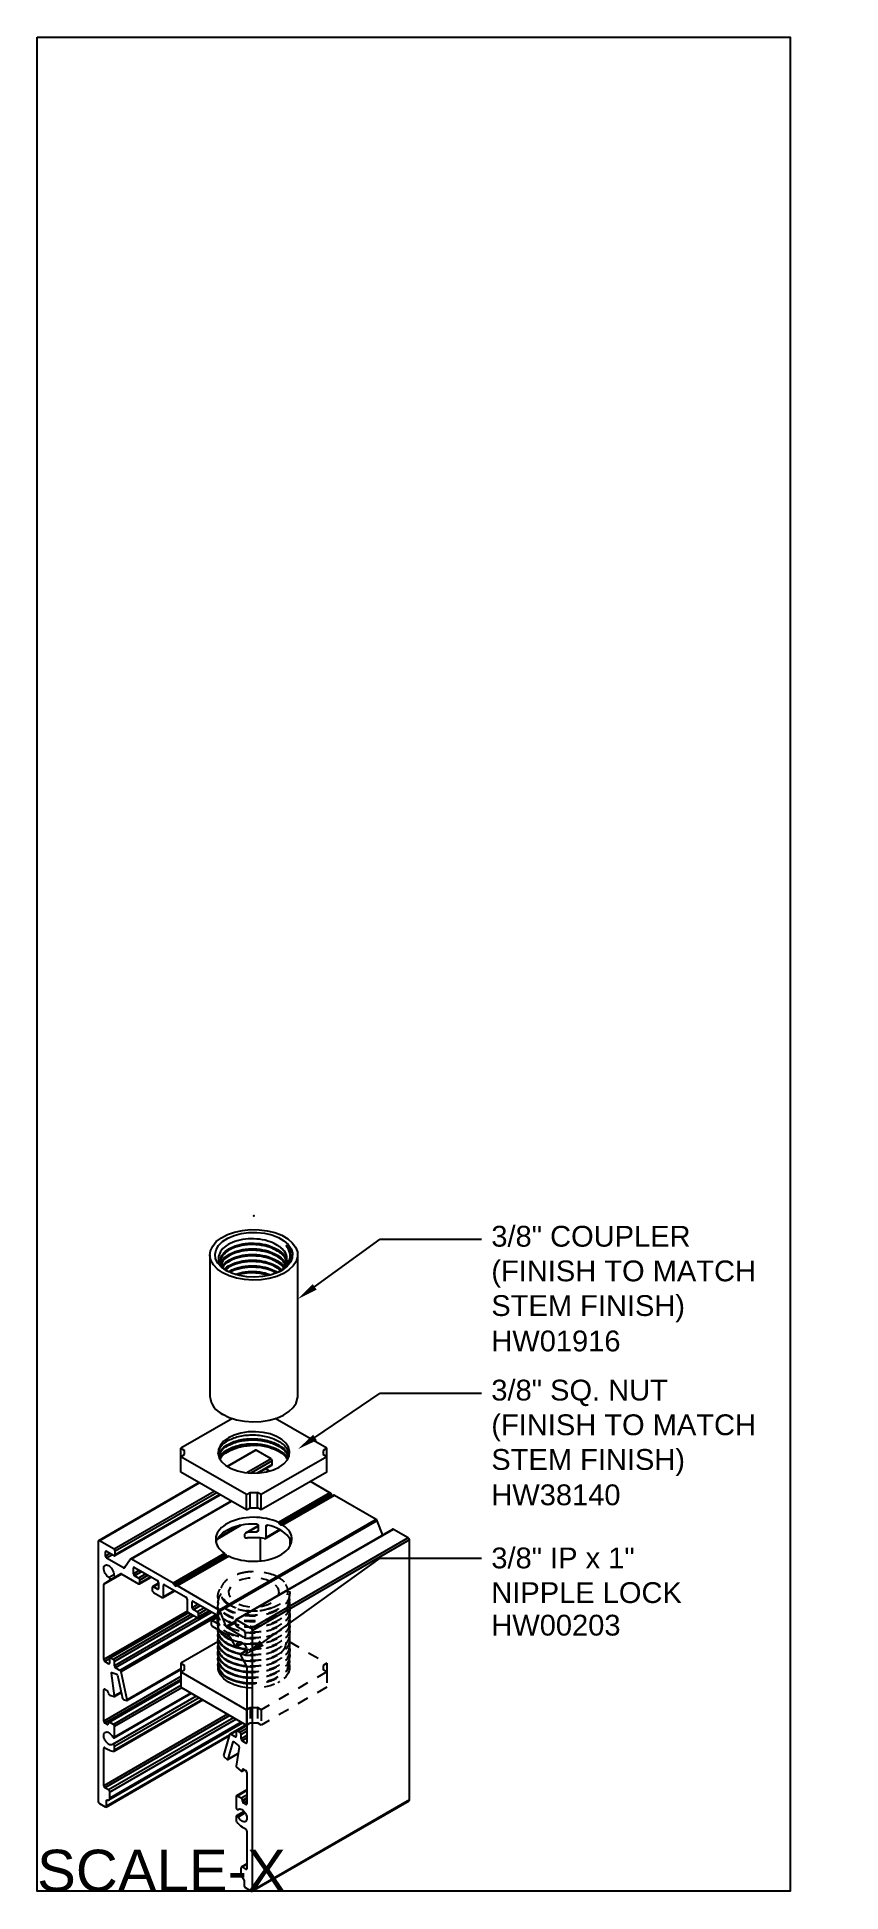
# Model space of a CAD drawing. Extents: x 0 to 7.2, y -16.7 to 0.
import ezdxf
from ezdxf import colors
from ezdxf.entities.mleader import LeaderData, LeaderLine
from ezdxf.math import Vec2, Vec3

# ---------------------------------------------------------------- set-up
doc = ezdxf.new("R2010")
doc.units = 0
doc.header["$LTSCALE"] = 0.5
doc.header["$MEASUREMENT"] = 0
doc.linetypes.add('HIDDEN2', pattern=[0.1875, 0.125, -0.0625])
doc.linetypes.add('PHANTOM', pattern=[0.5, 0.25, -0.05, 0.05, -0.05, 0.05, -0.05])
doc.layers.add('Construction', color=60, linetype='PHANTOM', plot=False)
doc.layers.add('Text-Unprinted', color=131, linetype='CONTINUOUS', plot=False)
doc.layers.add('CUST DWG', color=60, linetype='CONTINUOUS', lineweight=20)
for name, color, linetype in [('FAB DWG', 221, 'CONTINUOUS'), ('Hardware', 242, 'CONTINUOUS'), ('Housing', 150, 'CONTINUOUS'), ('Mounting', 4, 'CONTINUOUS')]:
    doc.layers.add(name, color=color, linetype=linetype)
doc.styles.add('LSAD_Standard', font='arial.ttf')

msp = doc.modelspace()

# ---------------------------------------------------------------- texts
at = {"layer": 'FAB DWG', "ltscale": 0.5, "transparency": 16777216, "char_height": 0.1875, "width": 3.15153, "attachment_point": 1, "style": 'LSAD_Standard'}
for s, insert in [('\\A1;HW01916', (4.095, -11.66)), ('\\A1;HW38140', (4.095, -13.047)), ('\\A1;HW00203', (4.095, -14.222))]:
    msp.add_mtext(s, dxfattribs=dict(at, insert=insert))
at = {"layer": 'Text-Unprinted', "ltscale": 0.5, "transparency": 16777216, "style": 'LSAD_Standard'}
msp.add_attdef('SCALE-X', (0, -16.715), 'XEffectiveScaleFactor', height=0.375, dxfattribs=at)

# ---------------------------------------------------------------- linework, layer by layer
at = {"layer": 'Construction', "ltscale": 0.5, "transparency": 16777216}
msp.add_point((1.954, -10.625), dxfattribs=at)
at = {"layer": 'Hardware', "transparency": 16777216}
for p, q in [((1.761, -12.452), (1.295, -12.72)), ((2.612, -12.72), (2.147, -12.452)), ((1.295, -12.72), (1.329, -12.74)), ((1.295, -12.797), (1.295, -12.72)), ((1.295, -12.797), (1.329, -12.778)), ((1.887, -13.139), (1.295, -12.797)), ((1.295, -12.936), (1.295, -12.797)), ((1.329, -12.778), (1.329, -12.74)), ((2.612, -12.797), (2.02, -13.139)), ((2.612, -12.72), (2.579, -12.74)), ((2.579, -12.74), (2.579, -12.778)), ((2.612, -12.797), (2.579, -12.778)), ((2.612, -12.797), (2.612, -12.72)), ((2.612, -12.936), (2.612, -12.797)), ((1.887, -13.277), (1.295, -12.936)), ((2.612, -12.936), (2.02, -13.277)), ((1.887, -13.139), (1.92, -13.119)), ((1.887, -13.277), (1.887, -13.139)), ((1.92, -13.119), (1.987, -13.119)), ((1.92, -13.258), (1.92, -13.119)), ((2.02, -13.139), (1.987, -13.119)), ((1.987, -13.258), (1.987, -13.119)), ((2.02, -13.277), (2.02, -13.139)), ((1.887, -13.277), (1.92, -13.258)), ((1.92, -13.258), (1.987, -13.258)), ((2.02, -13.277), (1.987, -13.258)), ((2.143, -13.868), (2.144, -13.869)), ((1.63, -14.053), (1.63, -14.059)), ((1.63, -14.104), (1.63, -14.111)), ((1.63, -14.155), (1.63, -14.162)), ((1.63, -14.206), (1.63, -14.213)), ((1.63, -14.257), (1.63, -14.264)), ((1.63, -14.308), (1.63, -14.315)), ((1.63, -14.359), (1.63, -14.366)), ((1.63, -14.466), (1.295, -14.659)), ((1.63, -14.41), (1.63, -14.417)), ((1.63, -14.461), (1.63, -14.468)), ((1.63, -14.513), (1.63, -14.519)), ((1.295, -14.659), (1.329, -14.679)), ((1.295, -14.659), (1.295, -14.736)), ((1.329, -14.717), (1.329, -14.679)), ((1.63, -14.564), (1.63, -14.57)), ((1.63, -14.615), (1.63, -14.621)), ((1.63, -14.666), (1.63, -14.672)), ((1.295, -14.736), (1.329, -14.717)), ((1.295, -14.736), (1.887, -15.078)), ((1.295, -14.736), (1.295, -14.875)), ((1.295, -14.875), (1.887, -15.216)), ((1.887, -15.078), (1.887, -15.216))]:
    msp.add_line(p, q, dxfattribs=at)
at = {"layer": 'Hardware', "linetype": 'HIDDEN2', "transparency": 16777216}
for p, q in [((2.273, -14.464), (2.612, -14.659)), ((2.612, -14.659), (2.579, -14.679)), ((2.579, -14.679), (2.579, -14.717)), ((2.612, -14.659), (2.612, -14.736)), ((2.612, -14.736), (2.02, -15.078)), ((2.612, -14.875), (2.02, -15.216)), ((2.612, -14.736), (2.579, -14.717)), ((2.612, -14.736), (2.612, -14.875)), ((1.887, -15.078), (1.92, -15.058)), ((1.887, -15.216), (1.92, -15.197)), ((1.92, -15.058), (1.987, -15.058)), ((1.92, -15.058), (1.92, -15.197)), ((1.92, -15.197), (1.987, -15.197)), ((2.02, -15.078), (1.987, -15.058)), ((1.987, -15.058), (1.987, -15.197)), ((2.02, -15.216), (1.987, -15.197)), ((2.02, -15.078), (2.02, -15.216))]:
    msp.add_line(p, q, dxfattribs=at)
at = {"layer": 'Hardware', "transparency": 16777216, "flags": 128}
for points in [[(2.182, -12.891), (2.225, -12.86), (2.256, -12.826), (2.273, -12.788), (2.277, -12.749), (2.266, -12.71), (2.242, -12.674), (2.205, -12.641), (2.157, -12.614), (2.1, -12.592), (2.037, -12.578), (1.97, -12.572), (1.903, -12.574), (1.838, -12.584), (1.777, -12.602), (1.725, -12.627), (1.682, -12.657), (1.652, -12.692), (1.634, -12.73), (1.631, -12.768), (1.641, -12.807), (1.665, -12.843), (1.702, -12.876), (1.75, -12.904), (1.807, -12.925), (1.87, -12.939), (1.937, -12.945), (2.004, -12.943), (2.069, -12.933), (2.13, -12.915), (2.182, -12.891)], [(1.892, -14.838), (1.892, -14.838), (1.829, -14.828), (1.813, -14.825), (1.809, -14.824), (1.808, -14.823), (1.807, -14.823), (1.807, -14.823), (1.807, -14.823), (1.807, -14.823), (1.807, -14.823), (1.807, -14.823), (1.807, -14.823), (1.807, -14.823), (1.807, -14.823), (1.807, -14.823), (1.785, -14.817), (1.754, -14.805), (1.716, -14.786), (1.678, -14.759), (1.646, -14.721), (1.63, -14.673), (1.635, -14.651)], [(1.892, -14.88), (1.838, -14.872), (1.778, -14.854), (1.725, -14.829), (1.683, -14.799), (1.652, -14.764), (1.635, -14.727), (1.631, -14.688), (1.637, -14.661)]]:
    msp.add_lwpolyline(points, dxfattribs=at)
at = {"layer": 'Hardware', "linetype": 'HIDDEN2', "transparency": 16777216, "flags": 128}
for points in [[(2.275, -14.079), (2.277, -14.087), (2.253, -14.153), (2.2, -14.205), (2.132, -14.242), (2.061, -14.265), (1.993, -14.276), (1.935, -14.278), (1.887, -14.276), (1.826, -14.266), (1.811, -14.263), (1.808, -14.262), (1.807, -14.262), (1.807, -14.262), (1.807, -14.262), (1.806, -14.262), (1.806, -14.262), (1.806, -14.262), (1.806, -14.262), (1.806, -14.262), (1.783, -14.255), (1.752, -14.243), (1.714, -14.224), (1.676, -14.196), (1.645, -14.158), (1.63, -14.11), (1.643, -14.055), (1.655, -14.036), (1.66, -14.03)], [(2.114, -13.927), (2.069, -13.907), (2.017, -13.894), (1.961, -13.889), (1.904, -13.892), (1.85, -13.903), (1.803, -13.921), (1.765, -13.946), (1.74, -13.975), (1.727, -14.008), (1.729, -14.04), (1.745, -14.072), (1.774, -14.1), (1.814, -14.124), (1.863, -14.14), (1.918, -14.15), (1.975, -14.151), (2.031, -14.143), (2.081, -14.129), (2.124, -14.107), (2.156, -14.08), (2.176, -14.049), (2.181, -14.016), (2.172, -13.983), (2.149, -13.953), (2.114, -13.927)], [(2.272, -14.626), (2.277, -14.647), (2.254, -14.712), (2.203, -14.764), (2.137, -14.802), (2.067, -14.825), (1.999, -14.836), (1.941, -14.84), (1.892, -14.838)], [(2.275, -14.711), (2.265, -14.746), (2.241, -14.782), (2.204, -14.815), (2.157, -14.842), (2.1, -14.864), (2.037, -14.878), (1.97, -14.884), (1.903, -14.882), (1.892, -14.88)]]:
    msp.add_lwpolyline(points, dxfattribs=at)
at = {"layer": 'Hardware', "linetype": 'HIDDEN2', "transparency": 16777216}
msp.add_arc((1.955, -14.349), 0.516, 68.6082, 95.8848, dxfattribs=at)
at = {"layer": 'Hardware', "transparency": 16777216}
for points, knots in [([(1.631, -12.772), (1.636, -12.75), (1.646, -12.704), (1.72, -12.646), (1.826, -12.607), (1.954, -12.596), (2.081, -12.613), (2.187, -12.657), (2.257, -12.716), (2.266, -12.759), (2.27, -12.777)], [0, 0, 0, 0, 0.123199, 0.253761, 0.384324, 0.514886, 0.645448, 0.77601, 0.906573, 1, 1, 1, 1]), ([(1.638, -12.788), (1.642, -12.772), (1.651, -12.733), (1.72, -12.68), (1.826, -12.641), (1.954, -12.63), (2.081, -12.647), (2.187, -12.692), (2.253, -12.745), (2.262, -12.782), (2.264, -12.795)], [0, 0, 0, 0, 0.094349, 0.233906, 0.373463, 0.51302, 0.652577, 0.792135, 0.931692, 1, 1, 1, 1]), ([(1.64, -12.792), (1.644, -12.779), (1.653, -12.742), (1.72, -12.691), (1.826, -12.653), (1.954, -12.641), (2.081, -12.658), (2.186, -12.703), (2.251, -12.754), (2.26, -12.79), (2.263, -12.8)], [0, 0, 0, 0, 0.082922, 0.225901, 0.368879, 0.511858, 0.654836, 0.797815, 0.940794, 1, 1, 1, 1]), ([(1.648, -12.807), (1.649, -12.8), (1.658, -12.77), (1.721, -12.726), (1.826, -12.687), (1.954, -12.675), (2.081, -12.692), (2.186, -12.737), (2.247, -12.783), (2.256, -12.813), (2.257, -12.817)], [0, 0, 0, 0, 0.045014, 0.199343, 0.353672, 0.508002, 0.662331, 0.81666, 0.97099, 1, 1, 1, 1]), ([(1.65, -12.811), (1.651, -12.807), (1.66, -12.779), (1.721, -12.737), (1.826, -12.698), (1.954, -12.686), (2.081, -12.704), (2.185, -12.748), (2.246, -12.793), (2.254, -12.82), (2.255, -12.823)], [0, 0, 0, 0, 0.031004, 0.189528, 0.348052, 0.506576, 0.665101, 0.823625, 0.982149, 1, 1, 1, 1]), ([(1.651, -12.815), (1.653, -12.812), (1.663, -12.788), (1.717, -12.751), (1.808, -12.711), (1.892, -12.696), (1.939, -12.694), (1.948, -12.694)], [0, 0, 0, 0, 0.036029, 0.330898, 0.626534, 0.932015, 1, 1, 1, 1]), ([(1.948, -12.694), (1.952, -12.693), (1.963, -12.693), (1.973, -12.694), (1.978, -12.695)], [0, 0, 0, 0, 0.451289, 1, 1, 1, 1]), ([(1.889, -14.531), (1.871, -14.529), (1.831, -14.524), (1.773, -14.508), (1.719, -14.484), (1.676, -14.453), (1.646, -14.418), (1.632, -14.385), (1.63, -14.364), (1.63, -14.355)], [0.5494075, 0.5494075, 0.5494075, 0.5494075, 0.5957869, 0.6543087, 0.7128305, 0.7713524, 0.8298743, 0.8883962, 0.9269216, 0.9269216, 0.9269216, 0.9269216]), ([(1.835, -14.574), (1.816, -14.57), (1.776, -14.56), (1.724, -14.537), (1.679, -14.508), (1.648, -14.473), (1.63, -14.435), (1.63, -14.397), (1.635, -14.371), (1.644, -14.359), (1.644, -14.358)], [0.5959524, 0.5959524, 0.5959524, 0.5959524, 0.6477968, 0.7063846, 0.7649725, 0.8235603, 0.8821482, 0.9407361, 0.999324, 1, 1, 1, 1]), ([(1.891, -14.538), (1.877, -14.536), (1.825, -14.53), (1.743, -14.506), (1.669, -14.457), (1.63, -14.406), (1.635, -14.375), (1.636, -14.366)], [0.5622406, 0.5622406, 0.5622406, 0.5622406, 0.6039513, 0.71956, 0.8333848, 0.9492983, 1, 1, 1, 1]), ([(1.758, -14.456), (1.754, -14.454), (1.721, -14.44), (1.676, -14.41), (1.646, -14.376), (1.639, -14.361)], [0.7073175, 0.7073175, 0.7073175, 0.7073175, 0.71956, 0.8333848, 0.9174646, 0.9174646, 0.9174646, 0.9174646]), ([(1.753, -14.447), (1.741, -14.442), (1.711, -14.428), (1.674, -14.4), (1.654, -14.377), (1.647, -14.365)], [0.6771215, 0.6771215, 0.6771215, 0.6771215, 0.7148835, 0.776888, 0.8336194, 0.8336194, 0.8336194, 0.8336194]), ([(1.889, -14.684), (1.882, -14.684), (1.848, -14.68), (1.803, -14.67), (1.761, -14.655), (1.724, -14.639), (1.686, -14.615), (1.652, -14.581), (1.633, -14.544), (1.627, -14.513), (1.633, -14.495), (1.635, -14.49)], [0.5747436, 0.5747436, 0.5747436, 0.5747436, 0.5955838, 0.6668929, 0.6991798, 0.7297981, 0.7909455, 0.8520927, 0.9132397, 0.9743865, 1, 1, 1, 1]), ([(1.892, -14.736), (1.882, -14.735), (1.848, -14.731), (1.795, -14.719), (1.738, -14.698), (1.69, -14.669), (1.655, -14.636), (1.634, -14.599), (1.627, -14.567), (1.633, -14.547), (1.635, -14.541)], [0.5572909, 0.5572909, 0.5572909, 0.5572909, 0.5870097, 0.6503662, 0.7137233, 0.7770812, 0.8405113, 0.9039412, 0.9673707, 1, 1, 1, 1]), ([(1.858, -14.629), (1.84, -14.627), (1.795, -14.617), (1.727, -14.592), (1.68, -14.559), (1.654, -14.53), (1.642, -14.51), (1.631, -14.484), (1.629, -14.451), (1.634, -14.424), (1.644, -14.411), (1.644, -14.41)], [0.5771448, 0.5771448, 0.5771448, 0.5771448, 0.6239864, 0.6981941, 0.7828639, 0.813537, 0.8453833, 0.8784026, 0.9367866, 0.9951706, 1, 1, 1, 1]), ([(1.833, -14.58), (1.802, -14.574), (1.739, -14.555), (1.669, -14.508), (1.63, -14.457), (1.635, -14.426), (1.636, -14.417)], [0.6221463, 0.6221463, 0.6221463, 0.6221463, 0.71956, 0.8333848, 0.9492983, 1, 1, 1, 1]), ([(1.862, -14.636), (1.858, -14.636), (1.817, -14.629), (1.743, -14.608), (1.669, -14.559), (1.63, -14.509), (1.635, -14.477), (1.636, -14.468)], [0.5917797, 0.5917797, 0.5917797, 0.5917797, 0.6039513, 0.71956, 0.8333848, 0.9492983, 1, 1, 1, 1]), ([(1.892, -14.691), (1.878, -14.69), (1.826, -14.683), (1.743, -14.659), (1.669, -14.61), (1.63, -14.56), (1.635, -14.528), (1.636, -14.519)], [0.5612058, 0.5612058, 0.5612058, 0.5612058, 0.6039513, 0.71956, 0.8333848, 0.9492983, 1, 1, 1, 1]), ([(2.242, -14.472), (2.242, -14.481), (2.241, -14.502), (2.226, -14.535), (2.205, -14.558), (2.194, -14.569)], [0, 0, 0, 0, 0.255212, 0.62744, 1, 1, 1, 1]), ([(1.892, -14.787), (1.883, -14.786), (1.852, -14.782), (1.8, -14.772), (1.742, -14.751), (1.694, -14.723), (1.657, -14.69), (1.636, -14.653), (1.627, -14.62), (1.633, -14.599), (1.635, -14.591)], [0.5571952, 0.5571952, 0.5571952, 0.5571952, 0.582076, 0.6453261, 0.7085762, 0.7718264, 0.8350765, 0.8983267, 0.9615768, 1, 1, 1, 1]), ([(1.631, -14.717), (1.631, -14.706), (1.63, -14.695), (1.635, -14.685), (1.635, -14.685)], [0, 0, 0, 0, 0.987791, 1, 1, 1, 1]), ([(1.892, -14.742), (1.878, -14.741), (1.826, -14.734), (1.743, -14.71), (1.669, -14.661), (1.63, -14.611), (1.635, -14.579), (1.636, -14.57)], [0.5608804, 0.5608804, 0.5608804, 0.5608804, 0.6039513, 0.71956, 0.8333848, 0.9492983, 1, 1, 1, 1]), ([(1.892, -14.793), (1.878, -14.792), (1.826, -14.785), (1.743, -14.761), (1.669, -14.712), (1.63, -14.662), (1.635, -14.631), (1.636, -14.621)], [0.5608804, 0.5608804, 0.5608804, 0.5608804, 0.6039513, 0.71956, 0.8333848, 0.9492983, 1, 1, 1, 1]), ([(1.892, -14.844), (1.878, -14.843), (1.826, -14.836), (1.743, -14.812), (1.67, -14.763), (1.632, -14.72), (1.634, -14.697), (1.635, -14.695)], [0.5848812, 0.5848812, 0.5848812, 0.5848812, 0.6297659, 0.750316, 0.869006, 0.989874, 1, 1, 1, 1])]:
    msp.add_open_spline(points, degree=3, knots=knots, dxfattribs=at)
at = {"layer": 'Hardware', "linetype": 'HIDDEN2', "transparency": 16777216}
for points, knots in [([(2.145, -13.869), (2.153, -13.873), (2.167, -13.88), (2.197, -13.898), (2.226, -13.92), (2.253, -13.951), (2.271, -13.984), (2.28, -14.024), (2.273, -14.07), (2.245, -14.118), (2.191, -14.165), (2.129, -14.195), (2.076, -14.211), (2.041, -14.218), (1.993, -14.226), (1.934, -14.229), (1.865, -14.224), (1.799, -14.21), (1.741, -14.189), (1.693, -14.161), (1.657, -14.128), (1.635, -14.092), (1.627, -14.053), (1.636, -14.015), (1.649, -13.988), (1.663, -13.975), (1.665, -13.974)], [0, 0, 0, 0, 0.021285, 0.036991, 0.084082, 0.116878, 0.155811, 0.200874, 0.252058, 0.309353, 0.372747, 0.442229, 0.466842, 0.492139, 0.518118, 0.565622, 0.613126, 0.660631, 0.708135, 0.75564, 0.803144, 0.850648, 0.898153, 0.945657, 0.993162, 1, 1, 1, 1]), ([(1.902, -13.836), (1.875, -13.84), (1.814, -13.851), (1.733, -13.887), (1.673, -13.939), (1.649, -13.998), (1.658, -14.057), (1.691, -14.091), (1.706, -14.107)], [0, 0, 0, 0, 0.14002, 0.319141, 0.498481, 0.670573, 0.842177, 1, 1, 1, 1]), ([(2.104, -14.163), (2.128, -14.154), (2.176, -14.136), (2.23, -14.093), (2.263, -14.041), (2.263, -13.981), (2.229, -13.923), (2.182, -13.888), (2.15, -13.872), (2.144, -13.869)], [0, 0, 0, 0, 0.141168, 0.2822, 0.449981, 0.617676, 0.79027, 0.965597, 1, 1, 1, 1]), ([(2.273, -14.034), (2.273, -14.046), (2.275, -14.08), (2.238, -14.133), (2.168, -14.186), (2.07, -14.222), (1.959, -14.237), (1.846, -14.23), (1.743, -14.2), (1.669, -14.15), (1.63, -14.1), (1.635, -14.069), (1.636, -14.06)], [0, 0, 0, 0, 0.059709, 0.16606, 0.274787, 0.385029, 0.494693, 0.603951, 0.71956, 0.833385, 0.949298, 1, 1, 1, 1]), ([(2.266, -14.079), (2.266, -14.08), (2.269, -14.085), (2.276, -14.107), (2.279, -14.135), (2.272, -14.165), (2.261, -14.193), (2.238, -14.225), (2.198, -14.26), (2.146, -14.289), (2.085, -14.311), (2.018, -14.325), (1.948, -14.331), (1.878, -14.327), (1.812, -14.316), (1.752, -14.296), (1.702, -14.269), (1.663, -14.237), (1.638, -14.201), (1.628, -14.163), (1.63, -14.13), (1.641, -14.111), (1.645, -14.105)], [0, 0, 0, 0, 0.004228, 0.022426, 0.091752, 0.121057, 0.150338, 0.208816, 0.267294, 0.325772, 0.384317, 0.442862, 0.501406, 0.55995, 0.618494, 0.677038, 0.735581, 0.794124, 0.852595, 0.911066, 0.969537, 1, 1, 1, 1]), ([(2.264, -14.185), (2.267, -14.19), (2.283, -14.215), (2.277, -14.262), (2.249, -14.318), (2.198, -14.364), (2.134, -14.397), (2.065, -14.419), (1.996, -14.43), (1.932, -14.432), (1.861, -14.428), (1.792, -14.413), (1.744, -14.393), (1.716, -14.378), (1.694, -14.364), (1.666, -14.341), (1.642, -14.31), (1.629, -14.272), (1.629, -14.237), (1.64, -14.216), (1.645, -14.206)], [0, 0, 0, 0, 0.024341, 0.110507, 0.19125, 0.266563, 0.336437, 0.400865, 0.459841, 0.51336, 0.561415, 0.640903, 0.698618, 0.713013, 0.742499, 0.781686, 0.840404, 0.899123, 0.95578, 1, 1, 1, 1]), ([(2.265, -14.131), (2.268, -14.138), (2.277, -14.157), (2.279, -14.192), (2.268, -14.233), (2.242, -14.272), (2.204, -14.306), (2.154, -14.337), (2.092, -14.36), (2.022, -14.376), (1.949, -14.382), (1.879, -14.379), (1.824, -14.369), (1.784, -14.357), (1.759, -14.348), (1.74, -14.34), (1.718, -14.329), (1.689, -14.31), (1.655, -14.279), (1.636, -14.246), (1.63, -14.218), (1.63, -14.199), (1.633, -14.177), (1.641, -14.163), (1.645, -14.156)], [0, 0, 0, 0, 0.0277544, 0.0861073, 0.1444597, 0.2008173, 0.2570152, 0.3155982, 0.376565, 0.4391058, 0.5000877, 0.5593691, 0.6169494, 0.6451394, 0.6729022, 0.693151, 0.7075897, 0.7481971, 0.8044279, 0.8762351, 0.9037151, 0.9329356, 0.9638964, 1, 1, 1, 1]), ([(2.273, -14.085), (2.273, -14.097), (2.275, -14.131), (2.238, -14.184), (2.168, -14.237), (2.07, -14.273), (1.959, -14.288), (1.846, -14.281), (1.743, -14.251), (1.669, -14.201), (1.63, -14.151), (1.635, -14.12), (1.636, -14.111)], [0, 0, 0, 0, 0.0597086, 0.1660599, 0.2747875, 0.3850289, 0.4946932, 0.6039513, 0.71956, 0.8333848, 0.9492983, 1, 1, 1, 1]), ([(2.273, -14.136), (2.273, -14.148), (2.275, -14.182), (2.238, -14.236), (2.168, -14.288), (2.07, -14.324), (1.959, -14.339), (1.846, -14.332), (1.743, -14.302), (1.669, -14.252), (1.63, -14.202), (1.635, -14.171), (1.636, -14.162)], [0, 0, 0, 0, 0.059709, 0.16606, 0.274787, 0.385029, 0.494693, 0.603951, 0.71956, 0.833385, 0.949298, 1, 1, 1, 1]), ([(2.273, -14.187), (2.273, -14.199), (2.275, -14.233), (2.238, -14.287), (2.168, -14.339), (2.07, -14.375), (1.959, -14.39), (1.846, -14.383), (1.743, -14.353), (1.669, -14.303), (1.63, -14.253), (1.635, -14.222), (1.636, -14.213)], [0, 0, 0, 0, 0.0597086, 0.1660599, 0.2747875, 0.3850289, 0.4946932, 0.6039513, 0.71956, 0.8333848, 0.9492983, 1, 1, 1, 1]), ([(2.104, -14.163), (2.089, -14.168), (2.056, -14.179), (1.999, -14.19), (1.937, -14.193), (1.874, -14.189), (1.816, -14.177), (1.764, -14.158), (1.721, -14.134), (1.689, -14.104), (1.671, -14.079), (1.669, -14.065), (1.669, -14.061)], [0, 0, 0, 0, 0.0883922, 0.1992441, 0.3076367, 0.4175182, 0.5288267, 0.6389464, 0.7472263, 0.8579245, 0.9691025, 1, 1, 1, 1]), ([(1.706, -14.107), (1.712, -14.112), (1.735, -14.133), (1.792, -14.162), (1.883, -14.185), (1.982, -14.189), (2.057, -14.178), (2.095, -14.166), (2.104, -14.163)], [0, 0, 0, 0, 0.069066, 0.283713, 0.49836, 0.713008, 0.927655, 1, 1, 1, 1]), ([(1.647, -14.365), (1.647, -14.365), (1.639, -14.352), (1.629, -14.326), (1.629, -14.29), (1.64, -14.267), (1.645, -14.257)], [0.8336194, 0.8336194, 0.8336194, 0.8336194, 0.835474, 0.8940601, 0.9526465, 1, 1, 1, 1]), ([(1.63, -14.355), (1.63, -14.351), (1.632, -14.335), (1.639, -14.319), (1.644, -14.308)], [0.92692159, 0.92692159, 0.92692159, 0.92692159, 0.94691806, 1, 1, 1, 1]), ([(2.273, -14.238), (2.273, -14.25), (2.275, -14.284), (2.238, -14.338), (2.168, -14.39), (2.07, -14.426), (1.959, -14.441), (1.846, -14.434), (1.743, -14.404), (1.669, -14.354), (1.63, -14.304), (1.635, -14.273), (1.636, -14.264)], [0, 0, 0, 0, 0.059709, 0.16606, 0.274787, 0.385029, 0.494693, 0.603951, 0.71956, 0.833385, 0.949298, 1, 1, 1, 1]), ([(1.639, -14.361), (1.637, -14.355), (1.632, -14.34), (1.635, -14.324), (1.636, -14.315)], [0.91746458, 0.91746458, 0.91746458, 0.91746458, 0.94929834, 1, 1, 1, 1]), ([(2.265, -14.234), (2.267, -14.237), (2.277, -14.254), (2.279, -14.285), (2.272, -14.325), (2.25, -14.364), (2.214, -14.402), (2.171, -14.429), (2.132, -14.447), (2.091, -14.462), (2.037, -14.475), (1.968, -14.483), (1.902, -14.482), (1.837, -14.474), (1.788, -14.461), (1.761, -14.451), (1.753, -14.447)], [0, 0, 0, 0, 0.0155668, 0.0741219, 0.1281878, 0.1838366, 0.2438831, 0.3083232, 0.3376576, 0.3669783, 0.4255345, 0.4840914, 0.539631, 0.592383, 0.6508027, 0.6771215, 0.6771215, 0.6771215, 0.6771215]), ([(2.273, -14.289), (2.273, -14.301), (2.275, -14.335), (2.238, -14.389), (2.168, -14.441), (2.07, -14.477), (1.959, -14.492), (1.85, -14.485), (1.785, -14.467), (1.758, -14.456)], [0, 0, 0, 0, 0.0597086, 0.1660599, 0.2747875, 0.3850289, 0.4946932, 0.6039513, 0.7073175, 0.7073175, 0.7073175, 0.7073175]), ([(2.265, -14.336), (2.267, -14.339), (2.277, -14.353), (2.278, -14.384), (2.273, -14.427), (2.246, -14.473), (2.197, -14.518), (2.122, -14.556), (2.025, -14.582), (1.942, -14.586), (1.889, -14.582), (1.865, -14.58), (1.847, -14.577), (1.837, -14.575), (1.835, -14.574)], [0, 0, 0, 0, 0.0121459, 0.0653947, 0.1254182, 0.1922068, 0.2657502, 0.3460368, 0.4330539, 0.526788, 0.550083, 0.569646, 0.5892091, 0.5959524, 0.5959524, 0.5959524, 0.5959524]), ([(2.265, -14.284), (2.267, -14.287), (2.276, -14.302), (2.279, -14.333), (2.272, -14.375), (2.25, -14.416), (2.214, -14.452), (2.166, -14.484), (2.108, -14.508), (2.043, -14.525), (1.973, -14.534), (1.922, -14.534), (1.894, -14.532), (1.889, -14.531)], [0, 0, 0, 0, 0.0105693, 0.069091, 0.1276127, 0.1861344, 0.2446562, 0.3031779, 0.3616997, 0.4202215, 0.4787432, 0.537265, 0.5494075, 0.5494075, 0.5494075, 0.5494075]), ([(2.273, -14.34), (2.273, -14.352), (2.275, -14.386), (2.238, -14.44), (2.168, -14.492), (2.07, -14.528), (1.973, -14.541), (1.913, -14.54), (1.891, -14.538)], [0, 0, 0, 0, 0.0597086, 0.1660599, 0.2747875, 0.3850289, 0.4946932, 0.5622406, 0.5622406, 0.5622406, 0.5622406]), ([(2.273, -14.391), (2.273, -14.403), (2.275, -14.437), (2.238, -14.491), (2.168, -14.543), (2.07, -14.579), (1.959, -14.594), (1.879, -14.589), (1.838, -14.581), (1.833, -14.58)], [0, 0, 0, 0, 0.0597086, 0.1660599, 0.2747875, 0.3850289, 0.4946932, 0.6039513, 0.6221463, 0.6221463, 0.6221463, 0.6221463]), ([(2.266, -14.386), (2.266, -14.386), (2.275, -14.4), (2.278, -14.429), (2.274, -14.471), (2.254, -14.512), (2.22, -14.549), (2.174, -14.581), (2.13, -14.601), (2.096, -14.613), (2.075, -14.619), (2.053, -14.624), (2.025, -14.629), (1.987, -14.634), (1.936, -14.637), (1.891, -14.634), (1.864, -14.63), (1.858, -14.629)], [0, 0, 0, 0, 0.00208, 0.0612349, 0.1201263, 0.1787542, 0.2371186, 0.2952195, 0.3530567, 0.3723096, 0.391533, 0.410727, 0.432281, 0.4643981, 0.5070662, 0.560269, 0.5771448, 0.5771448, 0.5771448, 0.5771448]), ([(2.273, -14.442), (2.273, -14.454), (2.275, -14.488), (2.238, -14.542), (2.168, -14.594), (2.07, -14.63), (1.964, -14.645), (1.893, -14.641), (1.862, -14.636)], [0, 0, 0, 0, 0.0597086, 0.1660599, 0.2747875, 0.3850289, 0.4946932, 0.5917797, 0.5917797, 0.5917797, 0.5917797]), ([(2.266, -14.437), (2.27, -14.45), (2.277, -14.469), (2.277, -14.496), (2.271, -14.534), (2.246, -14.576), (2.198, -14.617), (2.149, -14.645), (2.088, -14.668), (2.019, -14.683), (1.951, -14.688), (1.907, -14.686), (1.889, -14.684)], [0, 0, 0, 0, 0.0562072, 0.0867791, 0.1173509, 0.2212609, 0.2772688, 0.33583, 0.3969434, 0.4606077, 0.5268216, 0.5747436, 0.5747436, 0.5747436, 0.5747436]), ([(2.273, -14.493), (2.273, -14.505), (2.275, -14.539), (2.238, -14.593), (2.168, -14.645), (2.07, -14.681), (1.974, -14.694), (1.914, -14.693), (1.892, -14.691)], [0, 0, 0, 0, 0.0597086, 0.1660599, 0.2747875, 0.3850289, 0.4946932, 0.5612058, 0.5612058, 0.5612058, 0.5612058]), ([(2.272, -14.512), (2.274, -14.515), (2.281, -14.534), (2.275, -14.568), (2.258, -14.608), (2.235, -14.636), (2.214, -14.655), (2.198, -14.667), (2.174, -14.682), (2.149, -14.695), (2.118, -14.707), (2.094, -14.716), (2.058, -14.725), (2.017, -14.733), (1.971, -14.737), (1.931, -14.738), (1.904, -14.737), (1.892, -14.736)], [0, 0, 0, 0, 0.0155583, 0.0884522, 0.1503831, 0.2013293, 0.2291946, 0.2521597, 0.270223, 0.3211771, 0.343763, 0.3691394, 0.3973056, 0.4488274, 0.4833354, 0.523654, 0.5572909, 0.5572909, 0.5572909, 0.5572909]), ([(2.273, -14.544), (2.273, -14.556), (2.275, -14.59), (2.238, -14.644), (2.168, -14.696), (2.07, -14.732), (1.974, -14.745), (1.914, -14.744), (1.892, -14.742)], [0, 0, 0, 0, 0.0597086, 0.1660599, 0.2747875, 0.3850289, 0.4946932, 0.5608804, 0.5608804, 0.5608804, 0.5608804]), ([(2.272, -14.562), (2.274, -14.568), (2.28, -14.589), (2.273, -14.628), (2.247, -14.677), (2.193, -14.725), (2.131, -14.755), (2.077, -14.772), (2.042, -14.78), (1.994, -14.787), (1.943, -14.79), (1.906, -14.788), (1.892, -14.787)], [0, 0, 0, 0, 0.0293799, 0.0976844, 0.1744271, 0.2595919, 0.353161, 0.386356, 0.4204943, 0.4555758, 0.5188259, 0.5571952, 0.5571952, 0.5571952, 0.5571952]), ([(2.273, -14.595), (2.273, -14.608), (2.275, -14.641), (2.238, -14.695), (2.168, -14.747), (2.07, -14.783), (1.974, -14.796), (1.914, -14.795), (1.892, -14.793)], [0, 0, 0, 0, 0.0597086, 0.1660599, 0.2747875, 0.3850289, 0.4946932, 0.5608804, 0.5608804, 0.5608804, 0.5608804]), ([(2.273, -14.646), (2.273, -14.659), (2.275, -14.692), (2.238, -14.746), (2.168, -14.798), (2.07, -14.834), (1.974, -14.847), (1.914, -14.846), (1.892, -14.844)], [0, 0, 0, 0, 0.0622607, 0.1731578, 0.2865326, 0.4014861, 0.5158378, 0.5848812, 0.5848812, 0.5848812, 0.5848812]), ([(2.272, -14.661), (2.275, -14.676), (2.279, -14.698), (2.272, -14.727), (2.261, -14.754), (2.238, -14.786), (2.206, -14.816), (2.179, -14.83), (2.17, -14.835)], [0, 0, 0, 0, 0.232646, 0.342733, 0.452385, 0.671373, 0.890364, 1, 1, 1, 1])]:
    msp.add_open_spline(points, degree=3, knots=knots, dxfattribs=at)
at = {"layer": 'Housing', "transparency": 16777216}
for p, q in [((1.968, -12.738), (1.715, -12.884)), ((1.976, -12.738), (1.72, -12.886)), ((2.109, -12.815), (1.891, -12.941)), ((2.119, -12.833), (1.927, -12.944)), ((2.109, -12.815), (1.976, -12.738)), ((2.119, -12.866), (1.985, -12.944)), ((1.994, -12.943), (2.116, -12.873)), ((2.119, -12.866), (2.119, -12.833)), ((1.46, -13.031), (0.554, -13.554)), ((1.465, -13.034), (0.562, -13.555)), ((2.095, -12.926), (2.06, -12.905)), ((2.64, -13.122), (2.465, -13.021)), ((1.597, -13.11), (0.695, -13.632)), ((0.702, -13.689), (1.651, -13.141)), ((1.619, -13.123), (0.705, -13.65)), ((1.647, -13.139), (0.705, -13.683)), ((1.749, -13.198), (0.843, -13.721)), ((1.754, -13.2), (0.851, -13.722)), ((2.64, -13.122), (2.175, -13.39)), ((2.647, -13.129), (2.182, -13.397)), ((2.654, -13.139), (2.19, -13.407)), ((2.667, -13.147), (2.203, -13.415)), ((2.675, -13.145), (2.21, -13.413)), ((2.681, -13.146), (2.216, -13.414)), ((2.654, -13.139), (2.647, -13.129)), ((2.675, -13.145), (2.667, -13.147)), ((3.056, -13.362), (2.681, -13.146)), ((3.056, -13.362), (1.642, -14.179)), ((3.066, -13.374), (1.651, -14.19)), ((3.116, -13.503), (3.066, -13.374)), ((1.628, -13.536), (1.844, -13.411)), ((1.83, -13.414), (1.633, -13.528)), ((3.205, -13.452), (1.791, -14.268)), ((3.212, -13.452), (1.798, -14.269)), ((1.871, -13.495), (1.871, -13.521)), ((1.992, -13.42), (1.879, -13.485)), ((1.992, -13.425), (1.898, -13.479)), ((3.345, -13.529), (1.931, -14.345)), ((1.992, -13.466), (1.973, -13.477)), ((1.992, -13.414), (1.992, -13.466)), ((2.015, -13.737), (2.015, -13.53)), ((2.059, -13.533), (2.192, -13.456)), ((2.079, -13.414), (2.064, -13.423)), ((2.064, -13.525), (2.064, -13.423)), ((2.188, -13.454), (2.064, -13.525)), ((3.345, -13.529), (3.212, -13.452)), ((0.551, -13.561), (0.551, -15.904)), ((0.695, -13.632), (0.562, -13.555)), ((0.627, -13.65), (0.617, -13.656)), ((0.617, -13.693), (0.617, -13.656)), ((0.659, -13.668), (0.617, -13.693)), ((0.627, -13.65), (0.695, -13.689)), ((0.681, -13.681), (0.627, -13.711)), ((0.705, -13.683), (0.705, -13.65)), ((1.691, -13.67), (1.226, -13.938)), ((1.697, -13.677), (1.233, -13.945)), ((1.704, -13.688), (1.24, -13.956)), ((1.717, -13.696), (1.253, -13.964)), ((1.725, -13.693), (1.26, -13.961)), ((1.732, -13.694), (1.267, -13.962)), ((3.356, -13.547), (1.942, -14.364)), ((2.279, -13.548), (2.279, -13.606)), ((3.356, -15.891), (3.356, -13.547)), ((0.763, -13.855), (0.601, -13.949)), ((0.756, -13.854), (0.604, -13.942)), ((0.779, -13.799), (0.627, -13.711)), ((0.691, -13.861), (0.649, -13.885)), ((0.756, -13.854), (0.657, -13.911)), ((0.709, -13.881), (0.756, -13.854)), ((0.756, -13.854), (0.709, -13.881)), ((0.763, -13.855), (0.915, -13.942)), ((0.794, -13.79), (0.779, -13.799)), ((0.842, -13.722), (0.788, -13.798)), ((1.226, -13.938), (0.851, -13.722)), ((0.879, -13.795), (0.869, -13.801)), ((0.869, -13.853), (0.869, -13.801)), ((0.924, -13.821), (0.869, -13.853)), ((0.879, -13.795), (1.084, -13.914)), ((0.945, -13.833), (0.879, -13.871)), ((0.915, -13.892), (0.879, -13.871)), ((0.98, -13.854), (0.915, -13.892)), ((1.002, -13.866), (0.925, -13.91)), ((0.601, -14.626), (0.601, -13.949)), ((0.604, -13.942), (0.657, -13.911)), ((0.922, -13.943), (1.029, -13.882)), ((1.024, -13.879), (0.925, -13.936)), ((0.925, -13.936), (0.925, -13.91)), ((1.038, -13.975), (1.038, -14.001)), ((1.095, -13.938), (1.042, -13.968)), ((1.095, -13.943), (1.049, -13.969)), ((1.084, -13.99), (1.049, -13.969)), ((1.049, -14.02), (1.128, -14.066)), ((1.095, -13.984), (1.084, -13.99)), ((1.095, -13.932), (1.095, -13.984)), ((1.136, -14.066), (1.242, -14.005)), ((1.149, -13.951), (1.139, -13.957)), ((1.139, -14.059), (1.139, -13.957)), ((1.238, -14.002), (1.139, -14.059)), ((1.149, -13.951), (1.343, -14.063)), ((1.24, -13.956), (1.233, -13.945)), ((1.26, -13.961), (1.253, -13.964)), ((1.642, -14.179), (1.267, -13.962)), ((1.355, -14.19), (0.601, -14.626)), ((1.364, -14.202), (0.657, -14.61)), ((1.369, -14.204), (0.664, -14.611)), ((1.577, -14.198), (0.707, -14.7)), ((1.354, -14.082), (1.354, -14.184)), ((1.365, -14.202), (1.444, -14.248)), ((1.409, -14.101), (1.398, -14.107)), ((1.398, -14.158), (1.398, -14.107)), ((1.453, -14.127), (1.398, -14.158)), ((1.409, -14.101), (1.614, -14.219)), ((1.474, -14.139), (1.409, -14.177)), ((1.444, -14.197), (1.409, -14.177)), ((1.51, -14.159), (1.444, -14.197)), ((1.451, -14.249), (1.558, -14.187)), ((1.531, -14.171), (1.454, -14.216)), ((1.554, -14.185), (1.454, -14.242)), ((1.704, -14.327), (1.651, -14.19)), ((1.391, -14.217), (0.686, -14.624)), ((1.412, -14.229), (0.697, -14.642)), ((1.446, -14.249), (0.697, -14.681)), ((1.616, -14.221), (0.747, -14.723)), ((1.624, -14.237), (0.757, -14.737)), ((1.454, -14.242), (1.454, -14.216)), ((1.568, -14.281), (1.568, -14.307)), ((1.624, -14.243), (1.571, -14.274)), ((1.624, -14.248), (1.578, -14.275)), ((1.614, -14.295), (1.578, -14.275)), ((1.578, -14.325), (1.73, -14.413)), ((1.624, -14.289), (1.614, -14.295)), ((1.624, -14.238), (1.624, -14.289)), ((1.788, -14.279), (1.704, -14.327)), ((1.788, -14.295), (1.714, -14.338)), ((1.865, -14.426), (1.714, -14.338)), ((1.788, -14.275), (1.788, -14.307)), ((1.931, -14.345), (1.798, -14.269)), ((1.798, -14.326), (1.865, -14.365)), ((1.942, -16.707), (1.942, -14.364)), ((1.737, -14.421), (1.784, -14.501)), ((1.799, -14.51), (1.855, -14.478)), ((1.85, -14.474), (1.802, -14.502)), ((1.892, -14.541), (1.836, -14.574)), ((1.876, -14.42), (1.865, -14.426)), ((1.876, -14.383), (1.876, -14.42)), ((0.654, -14.62), (0.611, -14.644)), ((0.643, -14.663), (0.611, -14.644)), ((0.654, -14.657), (0.643, -14.663)), ((0.654, -14.617), (0.654, -14.657)), ((0.686, -14.624), (0.664, -14.611)), ((0.697, -14.681), (0.697, -14.642)), ((0.747, -14.723), (0.707, -14.7)), ((1.295, -14.709), (0.812, -14.988)), ((1.836, -14.591), (1.889, -14.684)), ((1.892, -14.547), (1.844, -14.575)), ((1.892, -14.694), (1.892, -15.372)), ((1.295, -14.779), (0.601, -15.18)), ((1.295, -14.804), (0.611, -15.199)), ((1.295, -14.814), (0.645, -15.19)), ((1.295, -14.819), (0.652, -15.19)), ((0.677, -14.744), (0.67, -14.748)), ((0.699, -14.954), (0.67, -14.748)), ((0.674, -14.743), (0.719, -14.757)), ((1.295, -14.86), (0.688, -15.211)), ((1.304, -14.88), (0.699, -15.229)), ((0.725, -14.766), (0.771, -14.977)), ((0.812, -14.988), (0.757, -14.737)), ((0.81, -14.994), (1.295, -14.714)), ((0.611, -14.892), (0.601, -14.898)), ((0.601, -15.18), (0.601, -14.898)), ((0.611, -14.892), (0.631, -14.904)), ((0.642, -14.922), (0.642, -14.927)), ((0.655, -14.947), (0.694, -14.959)), ((1.434, -14.955), (0.681, -15.39)), ((0.696, -15.332), (1.391, -14.93)), ((0.696, -15.451), (1.494, -14.99)), ((0.697, -14.959), (0.759, -14.923)), ((0.759, -14.919), (0.699, -14.954)), ((1.387, -14.928), (0.699, -15.325)), ((1.46, -14.97), (0.699, -15.41)), ((1.49, -14.987), (0.699, -15.444)), ((0.778, -14.985), (0.808, -14.994)), ((1.718, -15.119), (0.601, -15.764)), ((1.739, -15.131), (0.611, -15.782)), ((0.631, -15.21), (0.611, -15.199)), ((0.642, -15.204), (0.631, -15.21)), ((0.642, -15.196), (0.642, -15.204)), ((1.772, -15.15), (0.644, -15.801)), ((0.647, -15.89), (1.851, -15.196)), ((0.688, -15.211), (0.652, -15.19)), ((1.794, -15.163), (0.655, -15.82)), ((1.841, -15.19), (0.655, -15.874)), ((1.884, -15.215), (1.738, -15.299)), ((1.892, -15.215), (1.746, -15.299)), ((0.623, -15.955), (1.732, -15.314)), ((1.734, -15.308), (0.626, -15.948)), ((0.699, -15.325), (0.699, -15.229)), ((1.736, -15.302), (1.681, -15.49)), ((1.722, -15.525), (1.768, -15.367)), ((1.786, -15.322), (1.746, -15.299)), ((1.771, -15.365), (1.768, -15.367)), ((1.774, -15.367), (1.819, -15.404)), ((1.796, -15.316), (1.786, -15.322)), ((1.796, -15.277), (1.796, -15.316)), ((1.892, -15.216), (1.799, -15.27)), ((1.892, -15.221), (1.807, -15.271)), ((1.829, -15.283), (1.807, -15.271)), ((1.892, -15.247), (1.829, -15.283)), ((1.892, -15.271), (1.839, -15.302)), ((1.839, -15.341), (1.839, -15.302)), ((1.892, -15.31), (1.839, -15.341)), ((1.892, -15.335), (1.85, -15.359)), ((1.882, -15.378), (1.85, -15.359)), ((1.892, -15.372), (1.882, -15.378)), ((0.611, -15.42), (0.601, -15.426)), ((0.601, -15.764), (0.601, -15.426)), ((0.611, -15.42), (0.646, -15.44)), ((0.699, -15.444), (0.699, -15.41)), ((1.685, -15.501), (1.715, -15.526)), ((1.72, -15.527), (1.813, -15.474)), ((1.813, -15.472), (1.722, -15.525)), ((1.823, -15.414), (1.794, -15.587)), ((1.799, -15.597), (1.838, -15.63)), ((1.848, -15.632), (1.871, -15.619)), ((1.862, -15.614), (1.851, -15.62)), ((1.866, -15.617), (1.851, -15.626)), ((1.851, -15.626), (1.851, -15.62)), ((1.862, -15.614), (1.882, -15.626)), ((1.892, -15.644), (1.892, -15.926)), ((0.644, -15.801), (0.611, -15.782)), ((0.655, -15.874), (0.655, -15.82)), ((1.794, -15.862), (1.794, -15.957)), ((1.892, -15.8), (1.797, -15.855)), ((1.892, -15.805), (1.805, -15.856)), ((1.841, -15.876), (1.805, -15.856)), ((1.892, -15.847), (1.841, -15.876)), ((1.892, -15.871), (1.851, -15.895)), ((1.892, -15.879), (1.851, -15.902)), ((0.562, -15.923), (0.615, -15.954)), ((0.637, -15.892), (0.626, -15.899)), ((0.626, -15.948), (0.626, -15.899)), ((1.794, -16.042), (1.794, -16.076)), ((1.867, -15.995), (1.797, -16.035)), ((1.812, -15.977), (1.818, -15.974)), ((1.817, -15.974), (1.813, -15.976)), ((1.877, -16.008), (1.813, -16.045)), ((1.851, -15.902), (1.851, -15.895)), ((1.892, -15.903), (1.862, -15.921)), ((1.882, -15.932), (1.862, -15.921)), ((1.892, -15.926), (1.882, -15.932)), ((1.939, -16.714), (3.353, -15.898)), ((3.356, -15.891), (1.942, -16.707)), ((1.847, -16.133), (1.882, -16.153)), ((1.892, -16.171), (1.892, -16.51)), ((1.838, -16.503), (1.838, -16.557)), ((1.892, -16.467), (1.841, -16.496)), ((1.892, -16.472), (1.849, -16.497)), ((1.882, -16.516), (1.849, -16.497)), ((1.892, -16.51), (1.882, -16.516)), ((1.867, -16.615), (1.867, -16.664)), ((1.877, -16.682), (1.931, -16.713))]:
    msp.add_line(p, q, dxfattribs=at)
at = {"layer": 'Housing', "transparency": 16777216, "flags": 128}
for points in [[(2.175, -13.39), (2.151, -13.379), (2.124, -13.37), (2.097, -13.362), (2.068, -13.355), (2.039, -13.35), (2.008, -13.346), (1.978, -13.344), (1.947, -13.343), (1.916, -13.345), (1.885, -13.347), (1.855, -13.352), (1.826, -13.358), (1.798, -13.365), (1.771, -13.374), (1.745, -13.384), (1.722, -13.395), (1.7, -13.408), (1.68, -13.422), (1.662, -13.436), (1.647, -13.452), (1.634, -13.468), (1.624, -13.485), (1.617, -13.502), (1.612, -13.52), (1.61, -13.538), (1.611, -13.556), (1.614, -13.573), (1.62, -13.591), (1.629, -13.608), (1.641, -13.625), (1.655, -13.64), (1.672, -13.656), (1.691, -13.67)], [(1.613, -13.57), (1.618, -13.555), (1.627, -13.537), (1.639, -13.52), (1.653, -13.503), (1.67, -13.487), (1.689, -13.472), (1.71, -13.459), (1.734, -13.446), (1.76, -13.435), (1.787, -13.425), (1.816, -13.417), (1.846, -13.411), (1.877, -13.406), (1.909, -13.402), (1.941, -13.401), (1.973, -13.401)], [(1.732, -13.694), (1.757, -13.705), (1.783, -13.714), (1.81, -13.722), (1.839, -13.729), (1.869, -13.734), (1.899, -13.738), (1.93, -13.74), (1.96, -13.74), (1.991, -13.739), (2.022, -13.736), (2.052, -13.732), (2.081, -13.726), (2.109, -13.719), (2.136, -13.71), (2.162, -13.7), (2.185, -13.688), (2.207, -13.676), (2.227, -13.662), (2.245, -13.647), (2.26, -13.632), (2.273, -13.616), (2.283, -13.599), (2.29, -13.581), (2.295, -13.564), (2.297, -13.546), (2.296, -13.528), (2.293, -13.51), (2.287, -13.493), (2.278, -13.476), (2.266, -13.459), (2.252, -13.443), (2.235, -13.428), (2.216, -13.414)], [(0.649, -13.885), (0.64, -13.879), (0.63, -13.871), (0.622, -13.861), (0.614, -13.85), (0.608, -13.838), (0.604, -13.826), (0.601, -13.814), (0.601, -13.803), (0.602, -13.793), (0.605, -13.784), (0.611, -13.778), (0.617, -13.774), (0.625, -13.773), (0.634, -13.774), (0.644, -13.778), (0.653, -13.784), (0.662, -13.792), (0.671, -13.802), (0.678, -13.813), (0.684, -13.825), (0.688, -13.838), (0.691, -13.85), (0.691, -13.861)], [(0.691, -13.861), (0.691, -13.865), (0.692, -13.869), (0.694, -13.873), (0.697, -13.877), (0.7, -13.879), (0.703, -13.881), (0.706, -13.882), (0.709, -13.881)], [(0.657, -13.911), (0.659, -13.909), (0.66, -13.906), (0.66, -13.902), (0.659, -13.898), (0.658, -13.894), (0.655, -13.89), (0.652, -13.887), (0.649, -13.885)], [(1.784, -14.501), (1.786, -14.505), (1.789, -14.508), (1.793, -14.51), (1.796, -14.511), (1.798, -14.51), (1.8, -14.509), (1.802, -14.506), (1.802, -14.502)], [(1.802, -14.502), (1.802, -14.491), (1.805, -14.482), (1.809, -14.475), (1.815, -14.469), (1.822, -14.467), (1.83, -14.466), (1.84, -14.469), (1.849, -14.474), (1.859, -14.481), (1.868, -14.49), (1.876, -14.5), (1.882, -14.512), (1.887, -14.524), (1.891, -14.537), (1.892, -14.548), (1.892, -14.559), (1.889, -14.568), (1.885, -14.575), (1.879, -14.58), (1.871, -14.583), (1.863, -14.583), (1.853, -14.58), (1.844, -14.575)], [(1.844, -14.575), (1.841, -14.573), (1.838, -14.573), (1.835, -14.574), (1.833, -14.576), (1.833, -14.579), (1.833, -14.583), (1.834, -14.587), (1.836, -14.591)], [(0.67, -14.748), (0.67, -14.747), (0.67, -14.746), (0.67, -14.745), (0.671, -14.744), (0.671, -14.743), (0.672, -14.743), (0.673, -14.743), (0.674, -14.743)], [(0.694, -14.959), (0.695, -14.959), (0.696, -14.959), (0.697, -14.959), (0.698, -14.958), (0.698, -14.957), (0.699, -14.956), (0.699, -14.955), (0.699, -14.954)], [(0.808, -14.994), (0.809, -14.994), (0.81, -14.994), (0.81, -14.994), (0.811, -14.993), (0.812, -14.992), (0.812, -14.991), (0.812, -14.99), (0.812, -14.988)], [(0.68, -15.391), (0.673, -15.394), (0.665, -15.395), (0.656, -15.394), (0.646, -15.389), (0.637, -15.383), (0.628, -15.374), (0.62, -15.364), (0.612, -15.353), (0.607, -15.341), (0.603, -15.328), (0.601, -15.316), (0.601, -15.305), (0.603, -15.296), (0.607, -15.288), (0.612, -15.282), (0.62, -15.279), (0.628, -15.278), (0.637, -15.28), (0.646, -15.285), (0.656, -15.292), (0.665, -15.3), (0.673, -15.311), (0.68, -15.322)], [(0.68, -15.322), (0.682, -15.326), (0.685, -15.329), (0.689, -15.331), (0.692, -15.332), (0.695, -15.332), (0.697, -15.331), (0.698, -15.328), (0.699, -15.325)], [(1.746, -15.299), (1.744, -15.299), (1.743, -15.298), (1.741, -15.298), (1.74, -15.298), (1.738, -15.299), (1.737, -15.3), (1.736, -15.301), (1.736, -15.302)], [(1.768, -15.367), (1.768, -15.366), (1.769, -15.366), (1.769, -15.365), (1.77, -15.365), (1.771, -15.365), (1.772, -15.365), (1.773, -15.366), (1.774, -15.367)], [(0.699, -15.41), (0.698, -15.406), (0.697, -15.401), (0.695, -15.397), (0.692, -15.394), (0.689, -15.392), (0.685, -15.39), (0.682, -15.39), (0.68, -15.391)], [(1.715, -15.526), (1.716, -15.527), (1.717, -15.527), (1.718, -15.528), (1.719, -15.528), (1.72, -15.527), (1.721, -15.527), (1.721, -15.526), (1.722, -15.525)], [(1.838, -15.63), (1.841, -15.632), (1.843, -15.633), (1.845, -15.633), (1.847, -15.633), (1.849, -15.632), (1.85, -15.63), (1.851, -15.628), (1.851, -15.626)], [(0.626, -15.899), (0.626, -15.897), (0.627, -15.895), (0.627, -15.894), (0.628, -15.893), (0.629, -15.892), (0.631, -15.891), (0.632, -15.891), (0.634, -15.892)], [(1.794, -15.957), (1.795, -15.961), (1.796, -15.966), (1.798, -15.97), (1.801, -15.973), (1.804, -15.976), (1.808, -15.977), (1.81, -15.977), (1.813, -15.976)], [(1.813, -16.045), (1.81, -16.041), (1.808, -16.038), (1.804, -16.036), (1.801, -16.035), (1.798, -16.035), (1.796, -16.036), (1.795, -16.039), (1.794, -16.042)], [(1.813, -15.976), (1.82, -15.973), (1.828, -15.972), (1.837, -15.973), (1.847, -15.978), (1.856, -15.984), (1.865, -15.993), (1.873, -16.003), (1.881, -16.014), (1.886, -16.026), (1.89, -16.039), (1.892, -16.051), (1.892, -16.062), (1.89, -16.071), (1.886, -16.079), (1.881, -16.085), (1.873, -16.088), (1.865, -16.089), (1.856, -16.087), (1.847, -16.082), (1.837, -16.075), (1.828, -16.067), (1.82, -16.056), (1.813, -16.045)]]:
    msp.add_lwpolyline(points, dxfattribs=at)
at = {"layer": 'Housing', "transparency": 16777216}
for centre, radius, start, end in [((1.972, -12.745), 0.00754, 54.3824, 114.3071), ((2.096, -12.835), 0.0231, 2.6055, 57.3945), ((2.112, -12.867), 0.00739, 305.0133, 6.2988), ((2.629, -13.14), 0.021, 31.8172, 58.3212), ((2.666, -13.134), 0.0134, 203.994, 276.0114), ((2.677, -13.152), 0.00802, 55.5963, 106.5598), ((3.044, -13.382), 0.023, 20.2271, 57.362), ((1.954, -14.069), 0.592, 88.1547, 95.3894), ((1.953, -14.115), 0.588, 80.7775, 95.422), ((2.029, -13.726), 0.315, 39.1888, 80.8166), ((3.208, -13.458), 0.00754, 54.3824, 114.3071), ((3.333, -13.548), 0.0231, 2.6055, 57.3945), ((0.558, -13.56), 0.00655, 50.7967, 189.214), ((0.623, -13.655), 0.00655, 50.7967, 189.214), ((0.64, -13.692), 0.0231, 182.6055, 237.3945), ((0.682, -13.651), 0.0231, 2.6055, 57.3945), ((0.699, -13.684), 0.00655, 230.7967, 9.214), ((0.759, -13.861), 0.00754, 54.3818, 114.314), ((0.783, -13.794), 0.0066, 230.7518, 319.4672), ((0.847, -13.727), 0.0066, 50.7518, 139.4672), ((0.875, -13.8), 0.00655, 50.7967, 189.214), ((0.892, -13.852), 0.0231, 182.6055, 237.3945), ((0.608, -13.948), 0.00755, 125.698, 185.6204), ((0.902, -13.911), 0.0231, 2.6055, 57.3945), ((0.919, -13.937), 0.00655, 230.7967, 9.214), ((1.045, -13.974), 0.00655, 50.7967, 189.214), ((1.061, -14), 0.0231, 182.6055, 237.3945), ((1.072, -13.933), 0.0231, 2.6055, 57.3945), ((1.089, -13.985), 0.00655, 230.7967, 9.214), ((1.145, -13.956), 0.00655, 50.7967, 189.214), ((1.215, -13.956), 0.021, 31.8172, 58.3212), ((1.252, -13.95), 0.0134, 203.994, 276.0114), ((1.263, -13.969), 0.00802, 55.5963, 106.5598), ((1.132, -14.06), 0.00655, 230.7967, 9.214), ((1.331, -14.083), 0.0231, 2.6055, 57.3945), ((1.377, -14.183), 0.0231, 182.6055, 237.3945), ((1.404, -14.106), 0.00655, 50.7967, 189.214), ((1.421, -14.157), 0.0231, 182.6055, 237.3945), ((1.431, -14.217), 0.0231, 2.6055, 57.3945), ((1.63, -14.198), 0.023, 20.2271, 57.362), ((1.448, -14.243), 0.00655, 230.7967, 9.214), ((1.574, -14.28), 0.00655, 50.7967, 189.214), ((1.591, -14.306), 0.0231, 182.6055, 237.3945), ((1.601, -14.239), 0.0231, 2.6055, 57.3945), ((1.618, -14.29), 0.00655, 230.7967, 9.214), ((1.726, -14.319), 0.023, 200.2271, 237.362), ((1.794, -14.274), 0.00655, 50.7967, 189.214), ((1.811, -14.306), 0.0231, 182.6055, 237.3945), ((1.853, -14.384), 0.0231, 2.6055, 57.3945), ((1.919, -14.365), 0.0231, 2.6055, 57.3945), ((1.718, -14.431), 0.0216, 28.8556, 58.0453), ((1.87, -14.421), 0.00655, 230.7967, 9.214), ((0.624, -14.625), 0.0231, 182.6055, 237.3945), ((0.647, -14.658), 0.00655, 230.7967, 9.214), ((0.66, -14.616), 0.00655, 50.7967, 189.214), ((0.674, -14.643), 0.0231, 2.6055, 57.3945), ((0.72, -14.68), 0.0231, 182.6055, 237.3945), ((1.871, -14.695), 0.0216, 1.9565, 31.1437), ((0.714, -14.768), 0.0116, 10.9244, 66.0613), ((0.734, -14.742), 0.0235, 12.2091, 57.0692), ((0.607, -14.897), 0.00655, 50.7967, 189.214), ((0.619, -14.923), 0.0231, 2.6055, 57.3945), ((0.664, -14.927), 0.022, 181.5902, 245.9373), ((0.783, -14.974), 0.0116, 190.9244, 246.0613), ((0.624, -15.179), 0.0231, 182.6055, 237.3945), ((0.635, -15.205), 0.00655, 230.7967, 9.214), ((0.648, -15.195), 0.00655, 50.7967, 189.214), ((0.676, -15.23), 0.0231, 2.6055, 57.3945), ((1.79, -15.317), 0.00655, 230.7967, 9.214), ((1.803, -15.276), 0.00655, 50.7967, 189.214), ((1.816, -15.303), 0.0231, 2.6055, 57.3945), ((1.862, -15.34), 0.0231, 182.6055, 237.3945), ((1.886, -15.373), 0.00655, 230.7967, 9.214), ((0.607, -15.425), 0.00655, 50.7967, 189.214), ((0.686, -15.377), 0.0746, 237.1914, 275.7634), ((0.692, -15.445), 0.00671, 284.9009, 8.7073), ((1.693, -15.492), 0.0115, 171.8214, 231.1934), ((1.811, -15.413), 0.0119, 356.1763, 50.4242), ((1.806, -15.587), 0.0119, 176.1763, 230.4242), ((1.858, -15.619), 0.00655, 50.7967, 189.214), ((1.869, -15.645), 0.0231, 2.6055, 57.3945), ((0.624, -15.763), 0.0231, 182.6054, 237.3952), ((0.639, -15.876), 0.0166, 253.2191, 5.6765), ((0.629, -15.823), 0.0265, 6.6167, 55.5187), ((1.801, -15.861), 0.00655, 50.7967, 189.214), ((1.828, -15.896), 0.0231, 2.6055, 57.3945), ((0.574, -15.903), 0.0231, 182.6055, 237.3945), ((0.62, -15.949), 0.00655, 230.7967, 9.214), ((1.874, -15.901), 0.0231, 182.6055, 237.3945), ((1.886, -15.927), 0.00655, 230.7967, 9.214), ((3.349, -15.892), 0.00739, 305.0133, 6.2988), ((1.817, -16.075), 0.0229, 182.5457, 218.3372), ((1.934, -15.99), 0.167, 216.3904, 238.75), ((1.869, -16.173), 0.0231, 2.6055, 57.3945), ((1.845, -16.503), 0.00709, 53.3755, 180.2357), ((1.886, -16.511), 0.00655, 230.795, 9.2138), ((1.902, -16.551), 0.0645, 185.4243, 228.2289), ((1.843, -16.616), 0.0235, 2.9349, 48.466), ((1.89, -16.663), 0.0231, 182.6055, 237.3945), ((1.935, -16.708), 0.00655, 230.7967, 9.214)]:
    msp.add_arc(centre, radius, start, end, dxfattribs=at)
for major_axis, ratio, start_param, end_param in [((-0.255, 0.368), 0.625218, 4.688449, 4.717599), ((0.344, 0.168), 0.075064, 0.691589, 0.72074), ((-0.255, 0.368), 0.625218, 1.4616, 1.490751), ((0.344, 0.168), 0.075064, 3.918437, 3.947588)]:
    msp.add_ellipse((1.954, -13.558), major_axis=major_axis, ratio=ratio, start_param=start_param, end_param=end_param, dxfattribs=at)
for points, knots in [([(1.898, -13.479), (1.892, -13.48), (1.887, -13.481), (1.879, -13.485), (1.877, -13.486), (1.873, -13.49), (1.871, -13.492), (1.871, -13.495)], [0, 0, 0, 0, 0.5, 0.5, 0.75, 0.75, 1, 1, 1, 1]), ([(1.871, -13.521), (1.871, -13.523), (1.873, -13.525), (1.877, -13.528), (1.879, -13.528), (1.887, -13.53), (1.892, -13.53), (1.898, -13.53)], [0, 0, 0, 0, 0.25, 0.25, 0.5, 0.5, 1, 1, 1, 1]), ([(1.973, -13.401), (1.977, -13.401), (1.982, -13.402), (1.987, -13.406), (1.989, -13.407), (1.992, -13.41), (1.992, -13.412), (1.992, -13.414)], [0, 0, 0, 0, 0.5, 0.5, 0.75, 0.75, 1, 1, 1, 1]), ([(1.992, -13.466), (1.992, -13.467), (1.992, -13.469), (1.989, -13.472), (1.987, -13.473), (1.982, -13.476), (1.977, -13.477), (1.973, -13.477)], [0, 0, 0, 0, 0.25, 0.25, 0.5, 0.5, 1, 1, 1, 1]), ([(2.048, -13.535), (2.052, -13.535), (2.056, -13.535), (2.062, -13.532), (2.064, -13.529), (2.064, -13.525)], [0, 0, 0, 0, 0.5, 0.5, 1, 1, 1, 1]), ([(2.064, -13.423), (2.064, -13.42), (2.066, -13.417), (2.072, -13.414), (2.076, -13.414), (2.079, -13.414)], [0, 0, 0, 0, 0.5, 0.5, 1, 1, 1, 1]), ([(2.203, -13.415), (2.202, -13.416), (2.199, -13.416), (2.194, -13.413), (2.192, -13.41), (2.19, -13.407)], [0, 0, 0, 0, 0.5, 0.5, 1, 1, 1, 1]), ([(2.273, -13.526), (2.275, -13.529), (2.276, -13.532), (2.278, -13.54), (2.279, -13.544), (2.279, -13.548)], [0, 0, 0, 0, 0.5, 0.5, 1, 1, 1, 1]), ([(1.704, -13.688), (1.706, -13.691), (1.708, -13.693), (1.713, -13.696), (1.715, -13.697), (1.717, -13.696)], [0, 0, 0, 0, 0.5, 0.5, 1, 1, 1, 1])]:
    msp.add_open_spline(points, degree=3, knots=knots, dxfattribs=at)
for points in [[(2.182, -13.397), (2.18, -13.394), (2.178, -13.391), (2.175, -13.39)], [(2.216, -13.414), (2.214, -13.412), (2.212, -13.412), (2.21, -13.413)], [(1.691, -13.67), (1.693, -13.671), (1.695, -13.674), (1.697, -13.677)], [(1.725, -13.693), (1.727, -13.692), (1.729, -13.692), (1.732, -13.694)]]:
    msp.add_open_spline(points, degree=3, dxfattribs=at)
at = {"layer": 'Mounting', "transparency": 16777216}
for p, q in [((1.558, -10.977), (1.558, -12.253)), ((2.35, -12.253), (2.35, -10.977))]:
    msp.add_line(p, q, dxfattribs=at)
at = {"layer": 'Mounting', "transparency": 16777216, "flags": 128}
for points in [[(1.674, -11.139), (1.626, -11.106), (1.59, -11.067), (1.567, -11.026), (1.558, -10.983), (1.563, -10.94), (1.583, -10.898), (1.615, -10.858), (1.661, -10.824), (1.716, -10.794), (1.781, -10.772), (1.851, -10.757), (1.925, -10.749), (2.001, -10.751), (2.074, -10.76), (2.143, -10.777), (2.206, -10.801), (2.259, -10.832), (2.301, -10.868), (2.331, -10.908), (2.347, -10.95), (2.349, -10.994), (2.336, -11.037), (2.31, -11.077), (2.271, -11.114), (2.22, -11.147), (2.16, -11.173), (2.092, -11.192), (2.019, -11.203), (1.944, -11.206), (1.869, -11.201), (1.798, -11.188), (1.732, -11.167), (1.674, -11.139)], [(1.706, -11.12), (1.661, -11.089), (1.629, -11.052), (1.609, -11.013), (1.604, -10.972), (1.613, -10.932), (1.636, -10.893), (1.671, -10.858), (1.719, -10.828), (1.776, -10.803), (1.84, -10.786), (1.909, -10.777), (1.98, -10.776), (2.05, -10.783), (2.116, -10.798), (2.175, -10.821), (2.225, -10.85), (2.264, -10.884), (2.29, -10.922), (2.303, -10.962), (2.301, -11.003), (2.285, -11.043), (2.255, -11.08), (2.213, -11.113), (2.161, -11.14), (2.1, -11.161), (2.033, -11.174), (1.962, -11.179), (1.892, -11.176), (1.824, -11.165), (1.761, -11.146), (1.706, -11.12)], [(1.674, -12.415), (1.732, -12.443), (1.798, -12.464), (1.869, -12.477), (1.944, -12.482), (2.019, -12.479), (2.092, -12.468), (2.16, -12.449), (2.22, -12.423), (2.271, -12.39), (2.31, -12.353), (2.336, -12.313), (2.349, -12.27), (2.35, -12.253)]]:
    msp.add_lwpolyline(points, dxfattribs=at)
at = {"layer": 'Mounting', "transparency": 16777216}
for centre, radius, start, end in [((2.127, -11.017), 0.126, 296.266, 58.4639), ((2.162, -10.988), 0.127, 336.2559, 49.3825), ((1.753, -12.236), 0.196, 185.1904, 246.1431)]:
    msp.add_arc(centre, radius, start, end, dxfattribs=at)
for points, knots in [([(2.193, -10.91), (2.185, -10.904), (2.159, -10.884), (2.099, -10.856), (2.007, -10.834), (1.902, -10.831), (1.802, -10.848), (1.717, -10.883), (1.658, -10.933), (1.631, -10.991), (1.639, -11.052), (1.676, -11.099), (1.712, -11.123), (1.725, -11.131)], [0, 0, 0, 0, 0.038463, 0.120683, 0.221452, 0.322209, 0.423729, 0.526129, 0.628709, 0.732741, 0.836742, 0.942054, 1, 1, 1, 1]), ([(1.665, -11.076), (1.661, -11.069), (1.645, -11.043), (1.654, -10.996), (1.693, -10.944), (1.763, -10.902), (1.853, -10.876), (1.956, -10.869), (2.058, -10.882), (2.127, -10.907), (2.185, -10.939), (2.232, -10.978), (2.246, -11.018), (2.253, -11.038)], [0, 0, 0, 0, 0.045567, 0.148507, 0.25144, 0.354381, 0.457314, 0.560254, 0.663187, 0.76612, 0.797884, 0.900813, 1, 1, 1, 1]), ([(2.25, -11.044), (2.249, -11.04), (2.248, -11.015), (2.218, -10.98), (2.166, -10.939), (2.102, -10.91), (2.018, -10.888), (1.92, -10.882), (1.821, -10.896), (1.736, -10.927), (1.678, -10.973), (1.65, -11.016), (1.654, -11.041), (1.655, -11.047)], [0, 0, 0, 0, 0.02239, 0.135469, 0.21044, 0.303644, 0.396848, 0.509937, 0.623017, 0.736103, 0.849182, 0.962261, 1, 1, 1, 1]), ([(1.657, -11.061), (1.658, -11.057), (1.659, -11.034), (1.695, -10.995), (1.762, -10.953), (1.854, -10.927), (1.956, -10.92), (2.058, -10.933), (2.127, -10.958), (2.185, -10.991), (2.225, -11.021), (2.236, -11.051), (2.24, -11.061)], [0, 0, 0, 0, 0.029939, 0.154244, 0.278561, 0.402867, 0.527181, 0.651487, 0.775793, 0.814153, 0.938453, 1, 1, 1, 1]), ([(2.237, -11.066), (2.229, -11.052), (2.214, -11.026), (2.165, -10.99), (2.103, -10.961), (2.018, -10.939), (1.92, -10.933), (1.821, -10.947), (1.737, -10.979), (1.679, -11.02), (1.666, -11.052), (1.66, -11.066)], [0, 0, 0, 0, 0.091031, 0.176326, 0.282364, 0.388403, 0.517064, 0.645715, 0.774372, 0.903023, 1, 1, 1, 1]), ([(1.67, -11.085), (1.678, -11.072), (1.697, -11.042), (1.763, -11.004), (1.853, -10.978), (1.956, -10.971), (2.057, -10.984), (2.127, -11.009), (2.185, -11.042), (2.217, -11.063), (2.227, -11.084), (2.227, -11.084)], [0, 0, 0, 0, 0.102582, 0.244247, 0.3859, 0.527562, 0.669215, 0.810868, 0.854581, 0.996228, 1, 1, 1, 1]), ([(2.221, -11.094), (2.218, -11.088), (2.206, -11.07), (2.165, -11.042), (2.103, -11.011), (2.018, -10.99), (1.921, -10.984), (1.82, -10.998), (1.738, -11.03), (1.686, -11.064), (1.676, -11.087), (1.673, -11.092)], [0, 0, 0, 0, 0.04399, 0.140153, 0.259703, 0.379254, 0.52431, 0.669354, 0.814406, 0.95945, 1, 1, 1, 1]), ([(1.694, -11.104), (1.695, -11.102), (1.709, -11.083), (1.764, -11.056), (1.853, -11.029), (1.956, -11.022), (2.058, -11.035), (2.127, -11.061), (2.175, -11.086), (2.191, -11.102), (2.201, -11.112)], [0, 0, 0, 0, 0.0183894, 0.1851442, 0.3518851, 0.5186363, 0.6853776, 0.8521185, 0.9035728, 1, 1, 1, 1]), ([(2.245, -10.892), (2.258, -10.914), (2.284, -10.96), (2.276, -11.031), (2.237, -11.094), (2.189, -11.124), (2.168, -11.137)], [0, 0, 0, 0, 0.267014, 0.534125, 0.794596, 1, 1, 1, 1]), ([(2.252, -11.022), (2.252, -11.008), (2.252, -10.974), (2.224, -10.936), (2.199, -10.914), (2.193, -10.91)], [0, 0, 0, 0, 0.342533, 0.856597, 1, 1, 1, 1]), ([(2.286, -10.993), (2.286, -10.98), (2.288, -10.944), (2.261, -10.912), (2.245, -10.892)], [0, 0, 0, 0, 0.376005, 1, 1, 1, 1]), ([(2.195, -11.117), (2.186, -11.11), (2.161, -11.089), (2.102, -11.063), (2.018, -11.041), (1.92, -11.035), (1.821, -11.049), (1.744, -11.076), (1.713, -11.102), (1.701, -11.112)], [0, 0, 0, 0, 0.075137, 0.218809, 0.36248, 0.536804, 0.711113, 0.885432, 1, 1, 1, 1]), ([(1.73, -11.13), (1.742, -11.123), (1.774, -11.101), (1.854, -11.081), (1.955, -11.073), (2.058, -11.086), (2.125, -11.112), (2.162, -11.129), (2.168, -11.135), (2.168, -11.135)], [0, 0, 0, 0, 0.1087275, 0.3151442, 0.5215737, 0.7279908, 0.9344075, 0.9981054, 1, 1, 1, 1]), ([(2.16, -11.143), (2.141, -11.134), (2.1, -11.112), (2.018, -11.092), (1.92, -11.086), (1.823, -11.101), (1.759, -11.119), (1.739, -11.135), (1.738, -11.135)], [0, 0, 0, 0, 0.15938, 0.338938, 0.556805, 0.774652, 0.992513, 1, 1, 1, 1]), ([(1.787, -11.154), (1.809, -11.147), (1.86, -11.13), (1.955, -11.125), (2.043, -11.134), (2.086, -11.151), (2.101, -11.157)], [0, 0, 0, 0, 0.233583, 0.53833, 0.843058, 1, 1, 1, 1]), ([(2.085, -11.163), (2.064, -11.157), (2.013, -11.142), (1.921, -11.139), (1.845, -11.145), (1.813, -11.158), (1.808, -11.16)], [0, 0, 0, 0, 0.230492, 0.582107, 0.933692, 1, 1, 1, 1]), ([(2.188, -11.126), (2.191, -11.125), (2.224, -11.111), (2.254, -11.079), (2.273, -11.049), (2.278, -11.039)], [0, 0, 0, 0, 0.057559, 0.694464, 1, 1, 1, 1])]:
    msp.add_open_spline(points, degree=3, knots=knots, dxfattribs=at)
at = {"layer": 'Text-Unprinted', "ltscale": 0.5, "transparency": 16777216}
msp.add_lwpolyline([(0, 0), (6.788, 0), (6.788, -16.715), (0, -16.715)], close=True, dxfattribs=at)

msp.set_redraw_order([(e.dxf.handle, doc.entitydb.next_handle()) for e in msp.query("TEXT MTEXT ATTDEF DIMENSION ARC_DIMENSION")])  # texts and dimensions are drawn at this point

# ---------------------------------------------------------------- leaders
at = {"layer": 'CUST DWG', "ltscale": 0.5, "transparency": 16777216}
ml = msp.add_multileader_mtext('Standard', dxfattribs=at)
ml.set_content('\\A1;3/8" COUPLER\\P(FINISH TO MATCH\\PSTEM FINISH)', color=256, style='LSAD_Standard')
ml.set_leader_properties()
ml.build(insert=Vec2(0, 0))
ml.multileader.update_dxf_attribs({"dogleg_length": 0.36, "arrow_head_size": 0.188})
ctx = ml.context
ctx.base_point, ctx.char_height, ctx.arrow_head_size, ctx.landing_gap_size, ctx.plane_origin = Vec3(4.005, -10.837), 0.1875, 0.188, 0.09, Vec3(1.664, -11.372)
notes = []
notes.append((ctx, [(0, (1, 1, 0), (3.093, -10.837), (1, 0), 0.912, [(0, [(2.35, -11.376)], 0, [])])]))
ctx.mtext.insert, ctx.mtext.width, ctx.mtext.defined_height, ctx.mtext.flow_direction = Vec3(4.095, -10.716), 3.15153, 0.854, 5
ml = msp.add_multileader_mtext('Standard', dxfattribs=at)
ml.set_content('\\A1;3/8" SQ. NUT\\P(FINISH TO MATCH\\PSTEM FINISH)', color=256, style='LSAD_Standard')
ml.set_leader_properties()
ml.build(insert=Vec2(0, 0))
ml.multileader.update_dxf_attribs({"dogleg_length": 0.36, "arrow_head_size": 0.188})
ctx = ml.context
ctx.base_point, ctx.char_height, ctx.arrow_head_size, ctx.landing_gap_size, ctx.plane_origin = Vec3(4.005, -12.224), 0.1875, 0.188, 0.09, Vec3(1.664, -12.759)
notes.append((ctx, [(0, (1, 1, 0), (3.093, -12.224), (1, 0), 0.912, [(0, [(2.35, -12.73)], 0, [])])]))
ctx.mtext.insert, ctx.mtext.width, ctx.mtext.defined_height, ctx.mtext.flow_direction = Vec3(4.095, -12.103), 3.15153, 0.854, 5
ml = msp.add_multileader_mtext('Standard', dxfattribs=at)
ml.set_content('\\A1;3/8" IP x 1"\\PNIPPLE LOCK', color=256, style='LSAD_Standard')
ml.set_leader_properties()
ml.build(insert=Vec2(0, 0))
ml.multileader.update_dxf_attribs({"dogleg_length": 0.36, "arrow_head_size": 0.188})
ctx = ml.context
ctx.base_point, ctx.char_height, ctx.arrow_head_size, ctx.landing_gap_size, ctx.plane_origin = Vec3(4.005, -13.711), 0.1875, 0.188, 0.09, Vec3(1.664, -14.246)
notes.append((ctx, [(0, (1, 1, 0), (3.093, -13.711), (1, 0), 0.912, [(0, [(1.873, -14.587)], 0, [])])]))
ctx.mtext.insert, ctx.mtext.width, ctx.mtext.defined_height, ctx.mtext.flow_direction = Vec3(4.095, -13.616), 3.15153, 0.854, 5
for ctx, leaders in notes:
    for number, flags, end, landing, length, lines in leaders:
        leader = LeaderData()
        leader.index, (leader.has_last_leader_line, leader.has_dogleg_vector, leader.attachment_direction) = number, flags
        leader.last_leader_point, leader.dogleg_vector, leader.dogleg_length = Vec3(end), Vec3(landing), length
        for number, points, colour, breaks in lines:
            line = LeaderLine()
            line.index, line.vertices, line.color, line.breaks = number, Vec3.list(points), colors.encode_raw_color(colour), breaks
            leader.lines.append(line)
        ctx.leaders.append(leader)

doc.saveas('drawing.dxf')
